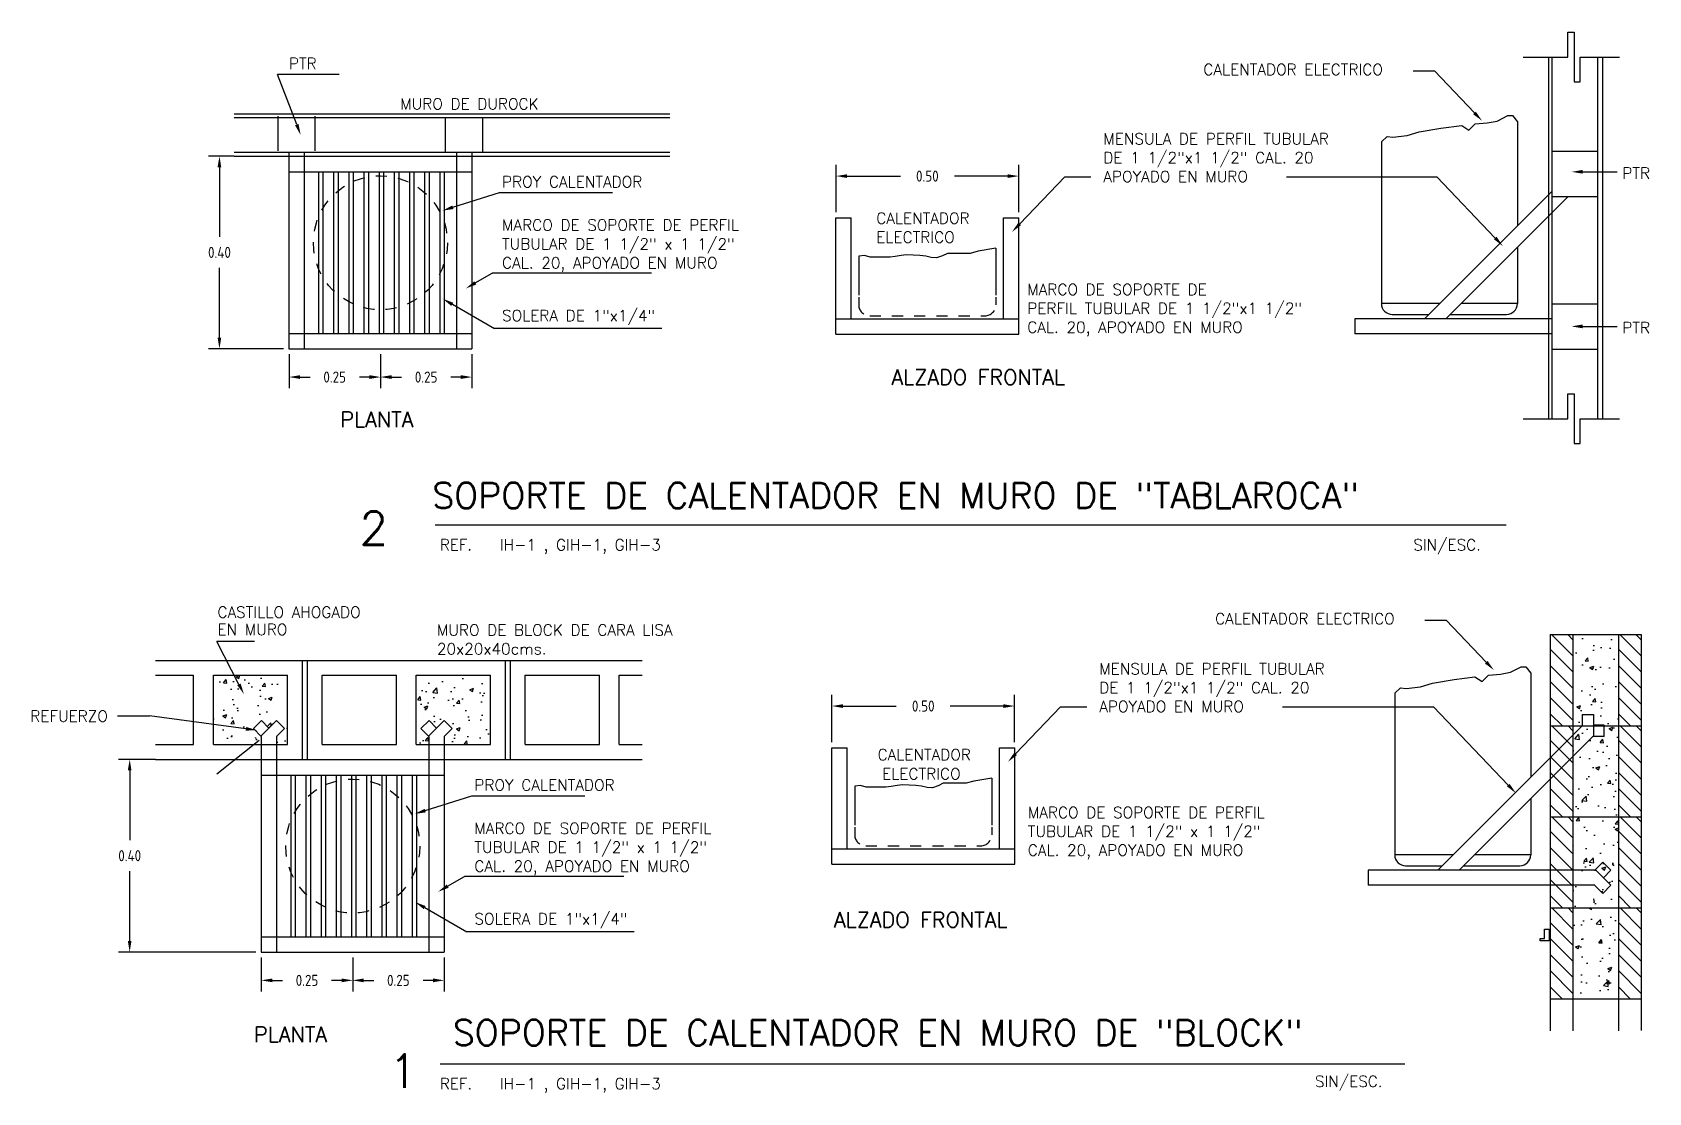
# Model space of a CAD drawing. Extents: x 145.7 to 190.5, y 293.8 to 329.7.
# Drawn here: x 175.54 to 190.09, y 294.2 to 303.75 of the extents above; entities that cross this region are included whole.
import ezdxf

# ---------------------------------------------------------------- set-up
doc = ezdxf.new("R2010")
doc.units = 0
doc.header["$LTSCALE"] = 0.4
doc.header["$MEASUREMENT"] = 0
doc.linetypes.add('HIDDEN', pattern=[0.375, 0.25, -0.125])
doc.layers.get('0').update_dxf_attribs({"linetype": 'CONTINUOUS'})
doc.layers.get('DEFPOINTS').update_dxf_attribs({"linetype": 'CONTINUOUS'})
doc.layers.add('A13', color=130, linetype='CONTINUOUS')
doc.layers.add('LETRAS', color=50, linetype='CONTINUOUS')
doc.styles.add('200SIM', font='SIMPLEX.shx', dxfattribs={"height": 0.15})
doc.styles.add('ARCHI', font='ARCHQUIK.SHX')
doc.styles.add('ROMANS', font='ROMANS.SHX', dxfattribs={"width": 1.5, "height": 0.3})
doc.dimstyles.new('Z', dxfattribs={"dimtxt": 0.1, "dimasz": 0.1, "dimexe": 0.1, "dimexo": 0.05, "dimgap": 0.09, "dimtad": 0, "dimtih": 1, "dimtoh": 1, "dimzin": 0, "dimdsep": 46, "dimtxsty": 'ARCHI', "dimcen": 0.09, "dimclrd": 20, "dimclre": 20, "dimclrt": 50, "dimadec": 0, "dimazin": 0, "dimtfac": 1, "dimtdec": 4, "dimtmove": 0, "dimatfit": 0, "dimfxl": 1, "dimtolj": 1, "dimtzin": 0, "dimarcsym": 0})
pattern_1 = [(50, (-384.40464, 350.827), (0.34966434, -0.03059167), [0.0365625, -0.4021875]), (355, (-384.40464, 350.827), (-0.06764128, 0.36669367), [0.02925, -0.32175]), (100.4514, (-384.3755, 350.82446), (0.28202332, 0.33610178), [0.03107334, -0.34180678]), (46.1842, (-384.40464, 350.9245), (0.52028, -0.08069052), [0.05484375, -0.60328125]), (96.6356, (-384.3613, 350.9178), (0.45564807, 0.47488246), [0.04661, -0.5127101]), (351.1842, (-384.40464, 350.9245), (0.4556477, 0.4748828), [0.043875, -0.482625]), (21, (-384.3559, 350.90013), (0.29099219, -0.19627671), [0.0365625, -0.4021875]), (326, (-384.3559, 350.90013), (0.11861622, 0.35351065), [0.02925, -0.32175]), (71.4514, (-384.33164, 350.88378), (0.40960853, 0.15723362), [0.03107334, -0.34180678]), (37.5, (-384.40464, 350.82701), (0.00592793, 0.162285754), [0, -0.31785, 0, -0.326625, 0, -0.32296875]), (7.5, (-384.40464, 350.82701), (0.1282464, 0.19227571), [0, -0.186225, 0, -0.3105375, 0, -0.12309375]), (327.5, (-384.51335, 350.82701), (0.260238438, -0.0109955), [0, -0.121875, 0, -0.38025, 0, -0.5045625]), (317.5, (-384.5621, 350.827), (0.28430326, 0.04880118), [0, -0.1584375, 0, -0.252525, 0, -0.3583125])]

msp = doc.modelspace()

# ---------------------------------------------------------------- texts
at = {"layer": 'A13', "color": 50, "style": '200SIM'}
for s, height, p in [('PTR', 0.1005, (177.853, 303.417)), ('CALENTADOR ELECTRICO', 0.10055, (186.083, 303.363)), ('MURO DE DUROCK', 0.10055, (178.855, 303.053)), ('MENSULA DE PERFIL TUBULAR ', 0.10055, (185.183, 302.739)), ('DE 1 1/2"x1 1/2" CAL. 20', 0.10055, (185.183, 302.569)), ('PROY CALENTADOR ', 0.10055, (179.771, 302.352)), ('APOYADO EN MURO', 0.10055, (185.183, 302.399)), ('PTR', 0.1005, (189.854, 302.43)), ('MARCO DE SOPORTE DE PERFIL', 0.10055, (179.771, 301.963)), ('CALENTADOR', 0.1005, (183.139, 302.024)), ('TUBULAR DE 1 1/2" x 1 1/2"', 0.10055, (179.771, 301.793)), ('ELECTRICO', 0.1005, (183.139, 301.854)), ('CAL. 20, APOYADO EN MURO', 0.10055, (179.771, 301.623)), ('MARCO DE SOPORTE DE ', 0.10055, (184.498, 301.383)), ('PERFIL TUBULAR DE 1 1/2"x1 1/2"', 0.10055, (184.498, 301.213)), ('SOLERA DE 1"x1/4"', 0.10055, (179.771, 301.148)), ('CAL. 20, APOYADO EN MURO', 0.10055, (184.498, 301.043)), ('PTR', 0.1005, (189.854, 301.039)), ('CASTILLO AHOGADO', 0.10055, (177.21, 298.478)), ('CALENTADOR ELECTRICO', 0.10055, (186.189, 298.42)), ('EN MURO', 0.1005, (177.21, 298.323)), ('MURO DE BLOCK DE CARA LISA ', 0.10055, (179.185, 298.318)), ('20x20x40cms.', 0.10055, (179.185, 298.148)), ('MENSULA DE PERFIL TUBULAR ', 0.10055, (185.146, 297.969)), ('DE 1 1/2"x1 1/2" CAL. 20', 0.10055, (185.146, 297.799)), ('REFUERZO', 0.1005, (175.526, 297.542)), ('APOYADO EN MURO', 0.10055, (185.146, 297.629)), ('CALENTADOR', 0.1005, (183.151, 297.196)), ('ELECTRICO', 0.1005, (183.192, 297.024)), ('PROY CALENTADOR ', 0.10055, (179.522, 296.923)), ('MARCO DE SOPORTE DE PERFIL', 0.10055, (184.503, 296.676)), ('MARCO DE SOPORTE DE PERFIL', 0.10055, (179.522, 296.533)), ('TUBULAR DE 1 1/2" x 1 1/2"', 0.10055, (184.503, 296.506)), ('TUBULAR DE 1 1/2" x 1 1/2"', 0.10055, (179.522, 296.363)), ('CAL. 20, APOYADO EN MURO', 0.10055, (184.503, 296.336)), ('CAL. 20, APOYADO EN MURO', 0.10055, (179.522, 296.193)), ('SOLERA DE 1"x1/4"', 0.10055, (179.522, 295.718))]:
    msp.add_text(s, height=height, dxfattribs=at).set_placement(p)
at = {"layer": 'LETRAS', "color": 50, "style": 'ROMANS'}
for s, height, p in [('ALZADO FRONTAL', 0.13711, (183.276, 300.575)), ('PLANTA', 0.1371, (178.316, 300.195)), ('REF.   IH-1 , GIH-1, GIH-3', 0.1, (179.211, 299.085)), ('SIN/ESC.', 0.1, (187.972, 299.085)), ('ALZADO FRONTAL', 0.13711, (182.758, 295.692)), ('PLANTA', 0.1371, (177.539, 294.66)), ('REF.   IH-1 , GIH-1, GIH-3', 0.1, (179.211, 294.235)), ('SIN/ESC.', 0.1, (187.087, 294.256))]:
    msp.add_text(s, height=height, dxfattribs=at).set_placement(p)
at = {"layer": 'LETRAS', "color": 90, "style": 'ROMANS'}
for s, height, p in [('SOPORTE DE CALENTADOR EN MURO DE "TABLAROCA"', 0.23, (179.143, 299.464)), ('2', 0.3, (178.488, 299.135)), ('SOPORTE DE CALENTADOR EN MURO DE "BLOCK"', 0.23, (179.328, 294.63)), ('1', 0.3, (178.753, 294.248))]:
    msp.add_text(s, height=height, dxfattribs=at).set_placement(p)

# ---------------------------------------------------------------- blocks, each defined once
blk = doc.blocks.new('*D11')
at = {"color": 20, "linetype": 'ByBlock', "transparency": 16777216}
for p, q in [((176.778, 297.204), (176.447, 297.204)), ((176.547, 297.104), (176.547, 296.477)), ((176.547, 295.57), (176.547, 296.197)), ((177.681, 295.47), (176.447, 295.47))]:
    blk.add_line(p, q, dxfattribs=at)
for points in [[(176.53, 297.104), (176.563, 297.104), (176.547, 297.204)], [(176.53, 295.57), (176.563, 295.57), (176.547, 295.47)]]:
    blk.add_solid(points, dxfattribs=at)
at = {"layer": 'DEFPOINTS', "color": 0, "linetype": 'ByBlock', "transparency": 16777216}
for p in [(176.547, 297.204), (176.828, 297.204), (177.731, 295.47)]:
    blk.add_point(p, dxfattribs=at)
at = {"color": 50, "linetype": 'ByBlock', "transparency": 16777216, "insert": (176.547, 296.337), "char_height": 0.1, "attachment_point": 5, "style": 'ARCHI'}
blk.add_mtext('\\A1;0.40', dxfattribs=at)
blk = doc.blocks.new('*D8')
at = {"color": 20, "linetype": 'ByBlock', "transparency": 16777216}
for p, q in [((161.761, 297.24), (161.528, 297.24)), ((161.628, 297.14), (161.628, 296.513)), ((161.628, 295.606), (161.628, 296.233)), ((162.204, 295.506), (161.528, 295.506))]:
    blk.add_line(p, q, dxfattribs=at)
for points in [[(161.611, 297.14), (161.644, 297.14), (161.628, 297.24)], [(161.611, 295.606), (161.644, 295.606), (161.628, 295.506)]]:
    blk.add_solid(points, dxfattribs=at)
at = {"layer": 'DEFPOINTS', "color": 0, "linetype": 'ByBlock', "transparency": 16777216}
for p in [(161.628, 297.24), (161.811, 297.24), (162.254, 295.506)]:
    blk.add_point(p, dxfattribs=at)
at = {"color": 50, "linetype": 'ByBlock', "transparency": 16777216, "insert": (161.628, 296.373), "char_height": 0.1, "attachment_point": 5, "style": 'ARCHI'}
blk.add_mtext('\\A1;0.40', dxfattribs=at)
blk = doc.blocks.new('*D13')
at = {"color": 20, "linetype": 'ByBlock', "transparency": 16777216}
for p, q in [((178.554, 295.42), (178.554, 295.115)), ((179.377, 295.42), (179.377, 295.115)), ((178.654, 295.215), (178.744, 295.215)), ((179.277, 295.215), (179.187, 295.215))]:
    blk.add_line(p, q, dxfattribs=at)
for points in [[(178.654, 295.232), (178.654, 295.198), (178.554, 295.215)], [(179.277, 295.232), (179.277, 295.198), (179.377, 295.215)]]:
    blk.add_solid(points, dxfattribs=at)
at = {"layer": 'DEFPOINTS', "color": 0, "linetype": 'ByBlock', "transparency": 16777216}
for p in [(178.554, 295.47), (179.377, 295.47), (179.377, 295.215)]:
    blk.add_point(p, dxfattribs=at)
at = {"color": 50, "linetype": 'ByBlock', "transparency": 16777216, "insert": (178.965, 295.215), "char_height": 0.1, "attachment_point": 5, "style": 'ARCHI'}
blk.add_mtext('\\A1;0.25', dxfattribs=at)
blk = doc.blocks.new('*D12')
at = {"color": 20, "linetype": 'ByBlock', "transparency": 16777216}
for p, q in [((177.731, 295.42), (177.731, 295.115)), ((178.554, 295.42), (178.554, 295.115)), ((177.831, 295.215), (177.921, 295.215)), ((178.454, 295.215), (178.364, 295.215))]:
    blk.add_line(p, q, dxfattribs=at)
for points in [[(177.831, 295.232), (177.831, 295.198), (177.731, 295.215)], [(178.454, 295.232), (178.454, 295.198), (178.554, 295.215)]]:
    blk.add_solid(points, dxfattribs=at)
at = {"layer": 'DEFPOINTS', "color": 0, "linetype": 'ByBlock', "transparency": 16777216}
for p in [(177.731, 295.47), (178.554, 295.47), (178.554, 295.215)]:
    blk.add_point(p, dxfattribs=at)
at = {"color": 50, "linetype": 'ByBlock', "transparency": 16777216, "insert": (178.143, 295.215), "char_height": 0.1, "attachment_point": 5, "style": 'ARCHI'}
blk.add_mtext('\\A1;0.25', dxfattribs=at)
blk = doc.blocks.new('*D14')
at = {"color": 20, "linetype": 'ByBlock', "transparency": 16777216}
for p, q in [((182.866, 297.358), (182.866, 297.784)), ((184.511, 297.358), (184.511, 297.784)), ((182.966, 297.684), (183.446, 297.684)), ((184.411, 297.684), (183.931, 297.684))]:
    blk.add_line(p, q, dxfattribs=at)
for points in [[(182.966, 297.7), (182.966, 297.667), (182.866, 297.684)], [(184.411, 297.7), (184.411, 297.667), (184.511, 297.684)]]:
    blk.add_solid(points, dxfattribs=at)
at = {"layer": 'DEFPOINTS', "color": 0, "linetype": 'ByBlock', "transparency": 16777216}
for p in [(184.511, 297.684), (182.866, 297.308), (184.511, 297.308)]:
    blk.add_point(p, dxfattribs=at)
at = {"color": 50, "linetype": 'ByBlock', "transparency": 16777216, "insert": (183.689, 297.684), "char_height": 0.1, "attachment_point": 5, "style": 'ARCHI'}
blk.add_mtext('\\A1;0.50', dxfattribs=at)
blk = doc.blocks.new('*D6')
at = {"color": 20, "linetype": 'ByBlock', "transparency": 16777216}
for p, q in [((163.077, 295.456), (163.077, 295.151)), ((163.899, 295.456), (163.899, 295.151)), ((163.177, 295.251), (163.267, 295.251)), ((163.799, 295.251), (163.709, 295.251))]:
    blk.add_line(p, q, dxfattribs=at)
for points in [[(163.177, 295.268), (163.177, 295.234), (163.077, 295.251)], [(163.799, 295.268), (163.799, 295.234), (163.899, 295.251)]]:
    blk.add_solid(points, dxfattribs=at)
at = {"layer": 'DEFPOINTS', "color": 0, "linetype": 'ByBlock', "transparency": 16777216}
for p in [(163.077, 295.506), (163.899, 295.506), (163.899, 295.251)]:
    blk.add_point(p, dxfattribs=at)
at = {"color": 50, "linetype": 'ByBlock', "transparency": 16777216, "insert": (163.488, 295.251), "char_height": 0.1, "attachment_point": 5, "style": 'ARCHI'}
blk.add_mtext('\\A1;0.25', dxfattribs=at)
blk = doc.blocks.new('*D9')
at = {"color": 20, "linetype": 'ByBlock', "transparency": 16777216}
for p, q in [((162.254, 295.456), (162.254, 295.151)), ((163.077, 295.456), (163.077, 295.151)), ((162.354, 295.251), (162.444, 295.251)), ((162.977, 295.251), (162.887, 295.251))]:
    blk.add_line(p, q, dxfattribs=at)
for points in [[(162.354, 295.268), (162.354, 295.234), (162.254, 295.251)], [(162.977, 295.268), (162.977, 295.234), (163.077, 295.251)]]:
    blk.add_solid(points, dxfattribs=at)
at = {"layer": 'DEFPOINTS', "color": 0, "linetype": 'ByBlock', "transparency": 16777216}
for p in [(162.254, 295.506), (163.077, 295.506), (163.077, 295.251)]:
    blk.add_point(p, dxfattribs=at)
at = {"color": 50, "linetype": 'ByBlock', "transparency": 16777216, "insert": (162.665, 295.251), "char_height": 0.1, "attachment_point": 5, "style": 'ARCHI'}
blk.add_mtext('\\A1;0.25', dxfattribs=at)
blk = doc.blocks.new('*D10')
at = {"color": 20, "linetype": 'ByBlock', "transparency": 16777216}
for p, q in [((167.177, 297.394), (167.177, 297.82)), ((168.822, 297.394), (168.822, 297.82)), ((167.277, 297.72), (167.757, 297.72)), ((168.722, 297.72), (168.242, 297.72))]:
    blk.add_line(p, q, dxfattribs=at)
for points in [[(167.277, 297.736), (167.277, 297.703), (167.177, 297.72)], [(168.722, 297.736), (168.722, 297.703), (168.822, 297.72)]]:
    blk.add_solid(points, dxfattribs=at)
at = {"layer": 'DEFPOINTS', "color": 0, "linetype": 'ByBlock', "transparency": 16777216}
for p in [(168.822, 297.72), (167.177, 297.344), (168.822, 297.344)]:
    blk.add_point(p, dxfattribs=at)
at = {"color": 50, "linetype": 'ByBlock', "transparency": 16777216, "insert": (167.999, 297.72), "char_height": 0.1, "attachment_point": 5, "style": 'ARCHI'}
blk.add_mtext('\\A1;0.50', dxfattribs=at)
blk = doc.blocks.new('*X3')
at = {"color": 0}
for p, q in [((630.0472, 234.6684), (630.0933, 234.7146)), ((630.0472, 234.7038), (630.058, 234.7146)), ((630.0472, 234.6331), (630.0971, 234.683)), ((630.0472, 234.5977), (630.0971, 234.6476)), ((630.0472, 234.5624), (630.0971, 234.6122)), ((630.0472, 234.527), (630.0971, 234.5769)), ((630.0701, 234.5146), (630.0971, 234.5415))]:
    blk.add_line(p, q, dxfattribs=at)

# ---------------------------------------------------------------- dimensions: what is measured, and where the dimension line sits
at = {"layer": 'A13', "color": 50}
for base, p1, p2, picture, middle, set_off in [((177.227, 302.633), (177.853, 300.9), (177.411, 302.633), '*D8', (177.227, 301.767), (15.6, 5.394)), ((176.42, 297.204), (177.604, 295.47), (176.701, 297.204), '*D11', (176.42, 296.337), (-0.127, 0))]:
    dim = msp.add_linear_dim(base=base, p1=p1, p2=p2, angle=90, text='0.40', dimstyle='Z', dxfattribs=at)
    dim.commit()
    dim.dimension.update_dxf_attribs({"geometry": picture, "text_midpoint": middle, "insert": set_off})
for base, p1, p2, picture, middle, set_off in [((184.421, 302.454), (182.776, 302.078), (184.421, 302.078), '*D10', (183.599, 302.454), (15.6, 4.734)), ((184.385, 297.684), (182.739, 297.308), (184.385, 297.308), '*D14', (183.562, 297.684), (-0.127, 0))]:
    dim = msp.add_linear_dim(base=base, p1=p1, p2=p2, text='0.50', dimstyle='Z', dxfattribs=at)
    dim.commit()
    dim.dimension.update_dxf_attribs({"geometry": picture, "text_midpoint": middle, "insert": set_off})
for base, p1, p2, picture, middle, set_off in [((178.676, 300.645), (177.853, 300.9), (178.676, 300.9), '*D9', (178.265, 300.645), (15.6, 5.394)), ((179.499, 300.645), (178.676, 300.9), (179.499, 300.9), '*D6', (179.087, 300.645), (15.6, 5.394)), ((178.427, 295.215), (177.604, 295.47), (178.427, 295.47), '*D12', (178.016, 295.215), (-0.127, 0)), ((179.25, 295.215), (178.427, 295.47), (179.25, 295.47), '*D13', (178.838, 295.215), (-0.127, 0))]:
    dim = msp.add_linear_dim(base=base, p1=p1, p2=p2, text='0.25', dimstyle='Z', dxfattribs=at)
    dim.commit()
    dim.dimension.update_dxf_attribs({"geometry": picture, "text_midpoint": middle, "dimtype": 128, "insert": set_off})

# ---------------------------------------------------------------- hatches: boundary and pattern name
at = {"layer": 'A13'}
h = msp.add_hatch(dxfattribs=at)
h.set_pattern_fill('AR-CONC', color=130, scale=0.04875, style=0)
h.set_pattern_definition(pattern_1)
h.paths.add_polyline_path([(189.818, 298.327), (189.409, 298.327), (189.409, 297.507), (189.492, 297.507), (189.492, 297.609), (189.595, 297.609), (189.595, 297.513), (189.691, 297.513), (189.691, 297.507), (189.818, 297.507)])
h = msp.add_hatch(dxfattribs=at)
h.set_pattern_fill('AR-CONC', color=130, scale=0.04875, style=0)
h.set_pattern_definition([(50, (152.97512, 263.58), (0.3496643, -0.0305917), [0.0365625, -0.4021875]), (355, (152.97512, 263.58), (-0.0676413, 0.3666937), [0.02925, -0.32175]), (100.4514, (153.00426, 263.57744), (0.2820233, 0.3361018), [0.0310733, -0.3418068]), (46.1842, (152.9751, 263.6775), (0.52028, -0.0806905), [0.054844, -0.603281]), (96.6356, (153.0185, 263.67076), (0.455648, 0.4748825), [0.04661, -0.51271]), (351.1842, (152.9751, 263.6775), (0.455648, 0.474883), [0.043875, -0.482625]), (21, (153.02387, 263.6531), (0.2909922, -0.1962767), [0.0365625, -0.4021875]), (326, (153.02387, 263.6531), (0.1186162, 0.3535106), [0.02925, -0.32175]), (71.4514, (153.04812, 263.63676), (0.4096085, 0.1572336), [0.0310733, -0.3418068]), (37.5, (152.97512, 263.57999), (0.00592793, 0.16228575), [0, -0.31785, 0, -0.326625, 0, -0.32296875]), (7.5, (152.97512, 263.57999), (0.1282464, 0.1922757), [0, -0.186225, 0, -0.3105375, 0, -0.12309375]), (327.5, (152.86641, 263.57999), (0.26023844, -0.0109955), [0, -0.121875, 0, -0.38025, 0, -0.5045625]), (317.5, (152.81766, 263.57999), (0.2843033, 0.0488012), [0, -0.1584375, 0, -0.252525, 0, -0.3583125])])
h.paths.add_polyline_path([(177.841, 297.961), (177.173, 297.961), (177.173, 297.337), (177.604, 297.337), (177.604, 297.409), (177.533, 297.481), (177.605, 297.554), (177.673, 297.486), (177.741, 297.554), (177.813, 297.481), (177.742, 297.409), (177.742, 297.337), (177.841, 297.337)])
h.paths.add_polyline_path([(177.595, 297.4, -1), (177.556, 297.4, -1)], flags=16)
h.paths.add_polyline_path([(178.999, 297.961), (178.999, 297.337), (179.113, 297.337), (179.113, 297.409), (179.041, 297.481), (179.114, 297.554), (179.181, 297.486), (179.249, 297.554), (179.322, 297.481), (179.25, 297.409), (179.25, 297.337), (179.667, 297.337), (179.667, 297.961)])
h.paths.add_polyline_path([(179.3, 297.4, -1), (179.261, 297.4, -1)], flags=16)
h = msp.add_hatch(dxfattribs=at)
h.set_pattern_fill('AR-CONC', color=130, scale=0.04875, style=0)
h.set_pattern_definition(pattern_1)
h.paths.add_polyline_path([(189.818, 297.507), (189.409, 297.507), (189.409, 296.688), (189.492, 296.688), (189.492, 296.789), (189.595, 296.789), (189.595, 296.694), (189.691, 296.694), (189.691, 296.688), (189.818, 296.688)])
h = msp.add_hatch(dxfattribs=at)
h.set_pattern_fill('AR-CONC', color=130, scale=0.04875, style=0)
h.set_pattern_definition(pattern_1)
h.paths.add_polyline_path([(189.818, 296.688), (189.409, 296.688), (189.409, 295.868), (189.492, 295.868), (189.492, 295.97), (189.595, 295.97), (189.595, 295.874), (189.691, 295.874), (189.691, 295.868), (189.818, 295.868)])
h = msp.add_hatch(dxfattribs=at)
h.set_pattern_fill('AR-CONC', color=130, scale=0.04875, style=0)
h.set_pattern_definition(pattern_1)
h.paths.add_polyline_path([(189.818, 295.868), (189.409, 295.868), (189.409, 295.049), (189.492, 295.049), (189.492, 295.15), (189.595, 295.15), (189.595, 295.055), (189.691, 295.055), (189.691, 295.049), (189.818, 295.049)])

# ---------------------------------------------------------------- linework, layer by layer
at = {"layer": 'A13', "color": 20}
for p, q in [((189.363, 303.524), (189.363, 303.748)), ((189.363, 303.748), (189.419, 303.748)), ((189.419, 303.748), (189.419, 303.301)), ((188.962, 303.524), (189.363, 303.524)), ((189.474, 303.301), (189.474, 303.524)), ((189.474, 303.524), (189.828, 303.524)), ((189.419, 303.301), (189.474, 303.301)), ((189.363, 300.269), (189.363, 300.493)), ((189.363, 300.493), (189.419, 300.493)), ((189.419, 300.493), (189.419, 300.046)), ((188.962, 300.269), (189.363, 300.269)), ((189.474, 300.269), (189.828, 300.269)), ((189.474, 300.046), (189.474, 300.269)), ((189.419, 300.046), (189.474, 300.046))]:
    msp.add_line(p, q, dxfattribs=at)
at = {"layer": 'A13', "color": 50}
for p, q in [((189.188, 303.522), (189.188, 300.269)), ((189.22, 303.522), (189.22, 300.269)), ((189.629, 303.522), (189.629, 300.269)), ((189.675, 303.524), (189.675, 300.269)), ((177.361, 303.015), (181.281, 303.015)), ((177.361, 302.98), (181.281, 302.98)), ((188.024, 302.851), (188.22, 302.884)), ((188.22, 302.884), (188.408, 302.908)), ((188.408, 302.908), (188.473, 302.868)), ((188.473, 302.868), (188.514, 302.908)), ((188.514, 302.908), (188.53, 302.925)), ((188.53, 302.925), (188.636, 302.933)), ((188.636, 302.933), (188.726, 302.949)), ((188.726, 302.949), (188.824, 302.998)), ((188.824, 302.998), (188.865, 302.998)), ((188.865, 302.998), (188.91, 302.941)), ((188.91, 302.941), (188.91, 302.007)), ((187.685, 302.762), (187.738, 302.811)), ((187.685, 302.762), (187.685, 301.306)), ((187.738, 302.811), (187.787, 302.803)), ((187.787, 302.803), (187.918, 302.819)), ((187.918, 302.819), (188.024, 302.851)), ((177.361, 302.668), (181.281, 302.668)), ((177.361, 302.633), (181.281, 302.633)), ((182.982, 301.733), (182.982, 301.382)), ((184.216, 301.805), (184.216, 301.382)), ((188.91, 301.814), (188.91, 301.306)), ((188.21, 301.306), (187.685, 301.306)), ((188.91, 301.306), (188.402, 301.306)), ((189.205, 298.327), (190.023, 298.327)), ((189.205, 298.327), (189.205, 294.76)), ((189.409, 298.327), (189.409, 294.76)), ((189.818, 298.327), (189.818, 294.762)), ((190.023, 298.327), (190.023, 294.764)), ((176.651, 298.095), (181.032, 298.095)), ((177.975, 297.204), (177.975, 298.095)), ((178.019, 297.204), (178.019, 298.095)), ((179.801, 297.204), (179.801, 298.095)), ((179.846, 297.204), (179.846, 298.095)), ((176.651, 297.961), (176.995, 297.961)), ((176.995, 297.337), (176.995, 297.961)), ((177.173, 297.961), (177.841, 297.961)), ((177.173, 297.337), (177.173, 297.961)), ((177.841, 297.337), (177.841, 297.961)), ((178.153, 297.961), (178.821, 297.961)), ((178.153, 297.337), (178.153, 297.961)), ((178.821, 297.337), (178.821, 297.961)), ((178.999, 297.961), (179.667, 297.961)), ((178.999, 297.337), (178.999, 297.961)), ((179.667, 297.337), (179.667, 297.961)), ((179.979, 297.961), (180.647, 297.961)), ((179.979, 297.337), (179.979, 297.961)), ((180.647, 297.337), (180.647, 297.961)), ((180.826, 297.961), (181.032, 297.961)), ((180.826, 297.337), (180.826, 297.961)), ((188.34, 297.922), (188.527, 297.947)), ((188.527, 297.947), (188.593, 297.906)), ((188.593, 297.906), (188.633, 297.947)), ((188.633, 297.947), (188.65, 297.963)), ((188.65, 297.963), (188.756, 297.971)), ((188.756, 297.971), (188.846, 297.988)), ((188.846, 297.988), (188.944, 298.037)), ((188.944, 298.037), (188.984, 298.037)), ((188.984, 298.037), (189.03, 297.979)), ((189.03, 297.979), (189.03, 297.045)), ((187.805, 297.8), (187.858, 297.849)), ((187.805, 297.8), (187.805, 296.345)), ((187.858, 297.849), (187.907, 297.841)), ((187.907, 297.841), (188.038, 297.857)), ((188.038, 297.857), (188.144, 297.89)), ((188.144, 297.89), (188.34, 297.922)), ((189.205, 297.507), (190.023, 297.507)), ((176.651, 297.337), (176.995, 297.337)), ((176.651, 297.204), (181.032, 297.204)), ((177.173, 297.337), (177.841, 297.337)), ((178.153, 297.337), (178.821, 297.337)), ((178.999, 297.337), (179.667, 297.337)), ((179.979, 297.337), (180.647, 297.337)), ((180.826, 297.337), (181.032, 297.337)), ((182.945, 296.963), (182.945, 296.613)), ((184.179, 297.035), (184.179, 296.613)), ((189.03, 296.853), (189.03, 296.345)), ((189.205, 296.688), (190.023, 296.688)), ((188.33, 296.345), (187.805, 296.345)), ((189.03, 296.345), (188.522, 296.345)), ((189.205, 295.868), (190.023, 295.868)), ((189.205, 295.049), (190.023, 295.049))]:
    msp.add_line(p, q, dxfattribs=at)
at = {"layer": 'A13', "color": 130}
for p, q in [((178.305, 303.367), (177.751, 303.367)), ((177.923, 302.917), (177.751, 303.367)), ((187.972, 303.4), (188.163, 303.4)), ((188.523, 303.023), (188.163, 303.4)), ((177.755, 302.681), (177.755, 302.993)), ((178.089, 302.681), (178.089, 302.993)), ((179.263, 302.668), (179.263, 302.98)), ((179.597, 302.668), (179.597, 302.98)), ((177.853, 302.668), (177.853, 300.9)), ((177.991, 302.668), (177.991, 300.9)), ((179.362, 302.668), (179.362, 300.9)), ((179.499, 302.668), (179.499, 300.9)), ((189.22, 302.679), (189.629, 302.679)), ((177.853, 302.492), (179.499, 302.492)), ((178.119, 302.492), (178.119, 301.037)), ((178.158, 302.492), (178.158, 301.037)), ((178.255, 302.492), (178.255, 301.037)), ((178.295, 302.492), (178.295, 301.037)), ((178.392, 302.492), (178.392, 301.037)), ((178.431, 302.492), (178.431, 301.037)), ((178.528, 302.492), (178.528, 301.037)), ((178.568, 302.492), (178.568, 301.037)), ((178.665, 302.492), (178.665, 301.037)), ((178.704, 302.492), (178.704, 301.037)), ((178.801, 302.492), (178.801, 301.037)), ((178.841, 302.492), (178.841, 301.037)), ((178.938, 302.492), (178.938, 301.037)), ((178.977, 302.492), (178.977, 301.037)), ((179.074, 302.492), (179.074, 301.037)), ((179.114, 302.492), (179.114, 301.037)), ((179.211, 302.492), (179.211, 301.037)), ((179.25, 302.492), (179.25, 301.037)), ((184.43, 302.023), (184.835, 302.448)), ((184.835, 302.448), (185.069, 302.448)), ((186.832, 302.448), (188.183, 302.448)), ((188.71, 301.896), (188.183, 302.448)), ((189.497, 302.492), (189.808, 302.492)), ((179.329, 302.173), (179.747, 302.306)), ((179.747, 302.306), (180.764, 302.306)), ((189.22, 302.316), (188.073, 301.169)), ((189.367, 302.27), (188.265, 301.169)), ((189.22, 302.27), (189.629, 302.27)), ((182.776, 302.078), (182.913, 302.078)), ((182.776, 301.032), (182.776, 302.078)), ((182.913, 301.169), (182.913, 302.078)), ((184.284, 302.078), (184.421, 302.078)), ((184.284, 301.169), (184.284, 302.078)), ((184.421, 301.032), (184.421, 302.078)), ((179.53, 301.492), (179.682, 301.58)), ((181.115, 301.58), (179.682, 301.58)), ((179.324, 301.3), (179.702, 301.081)), ((189.22, 301.305), (189.629, 301.305)), ((182.776, 301.169), (184.421, 301.169)), ((187.445, 301.169), (187.445, 301.033)), ((189.22, 301.169), (187.445, 301.169)), ((177.853, 301.037), (179.499, 301.037)), ((181.208, 301.081), (179.702, 301.081)), ((182.776, 301.032), (184.421, 301.032)), ((189.22, 301.033), (187.445, 301.033)), ((189.497, 301.101), (189.808, 301.101)), ((177.853, 300.9), (179.499, 300.9)), ((189.22, 300.896), (189.629, 300.896)), ((188.077, 298.456), (188.269, 298.456)), ((188.629, 298.079), (188.269, 298.456)), ((177.403, 297.879), (177.203, 298.264)), ((177.544, 298.264), (177.203, 298.264)), ((184.393, 297.253), (184.798, 297.678)), ((184.798, 297.678), (185.033, 297.678)), ((186.795, 297.678), (188.154, 297.678)), ((188.827, 296.973), (188.154, 297.678)), ((176.31, 297.595), (176.597, 297.595)), ((177.466, 297.479), (176.597, 297.595)), ((177.533, 297.481), (177.605, 297.554)), ((177.741, 297.554), (177.6, 297.414)), ((177.605, 297.554), (177.673, 297.486)), ((177.813, 297.481), (177.741, 297.554)), ((179.041, 297.481), (179.114, 297.554)), ((179.249, 297.554), (179.108, 297.414)), ((179.114, 297.554), (179.181, 297.486)), ((179.322, 297.481), (179.249, 297.554)), ((189.492, 297.507), (188.192, 296.207)), ((189.492, 297.609), (189.492, 297.507)), ((189.492, 297.609), (189.595, 297.609)), ((189.595, 297.609), (189.595, 297.416)), ((189.691, 297.513), (189.595, 297.513)), ((189.691, 297.41), (189.691, 297.513)), ((177.204, 297.074), (177.585, 297.377)), ((177.533, 297.481), (177.604, 297.409)), ((177.604, 297.409), (177.604, 295.47)), ((177.813, 297.481), (177.742, 297.409)), ((177.742, 297.409), (177.742, 295.47)), ((179.041, 297.481), (179.113, 297.409)), ((179.113, 297.409), (179.113, 295.47)), ((179.322, 297.481), (179.25, 297.409)), ((179.25, 297.409), (179.25, 295.47)), ((189.588, 297.41), (188.385, 296.207)), ((189.691, 297.41), (189.589, 297.41)), ((182.739, 297.308), (182.876, 297.308)), ((182.739, 296.262), (182.739, 297.308)), ((182.876, 296.399), (182.876, 297.308)), ((184.247, 297.308), (184.385, 297.308)), ((184.247, 296.399), (184.247, 297.308)), ((184.385, 296.262), (184.385, 297.308)), ((177.604, 297.062), (179.25, 297.062)), ((177.87, 297.062), (177.87, 295.607)), ((177.909, 297.062), (177.909, 295.607)), ((178.006, 297.062), (178.006, 295.607)), ((178.046, 297.062), (178.046, 295.607)), ((178.143, 297.062), (178.143, 295.607)), ((178.182, 297.062), (178.182, 295.607)), ((178.279, 297.062), (178.279, 295.607)), ((178.319, 297.062), (178.319, 295.607)), ((178.416, 297.062), (178.416, 295.607)), ((178.455, 297.062), (178.455, 295.607)), ((178.552, 297.062), (178.552, 295.607)), ((178.592, 297.062), (178.592, 295.607)), ((178.689, 297.062), (178.689, 295.607)), ((178.728, 297.062), (178.728, 295.607)), ((178.825, 297.062), (178.825, 295.607)), ((178.865, 297.062), (178.865, 295.607)), ((178.962, 297.062), (178.962, 295.607)), ((179.001, 297.062), (179.001, 295.607)), ((179.08, 296.743), (179.498, 296.877)), ((179.498, 296.877), (180.515, 296.877)), ((182.739, 296.399), (184.385, 296.399)), ((182.739, 296.262), (184.385, 296.262)), ((189.606, 296.207), (187.565, 296.207)), ((187.565, 296.207), (187.565, 296.071)), ((189.677, 296.279), (189.606, 296.207)), ((189.75, 296.071), (189.614, 296.207)), ((189.677, 296.279), (189.75, 296.206)), ((189.75, 296.206), (189.683, 296.139)), ((179.281, 296.062), (179.433, 296.15)), ((180.866, 296.15), (179.433, 296.15)), ((189.605, 296.071), (187.565, 296.071)), ((189.677, 295.998), (189.606, 296.07)), ((189.677, 295.998), (189.75, 296.071)), ((179.075, 295.87), (179.453, 295.652)), ((177.604, 295.607), (179.25, 295.607)), ((180.959, 295.652), (179.453, 295.652)), ((177.604, 295.47), (179.25, 295.47))]:
    msp.add_line(p, q, dxfattribs=at)
at = {"layer": 'A13', "color": 50, "linetype": 'HIDDEN'}
for p, q in [((182.982, 301.364), (182.982, 301.295)), ((184.216, 301.364), (184.216, 301.295)), ((183.08, 301.196), (184.117, 301.196)), ((182.945, 296.594), (182.945, 296.525)), ((184.179, 296.594), (184.179, 296.525)), ((183.044, 296.426), (184.08, 296.426))]:
    msp.add_line(p, q, dxfattribs=at)
at = {"layer": 'A13', "color": 50, "linetype": 'Continuous'}
for p, q in [((187.783, 301.208), (188.112, 301.208)), ((188.304, 301.208), (188.812, 301.208)), ((187.903, 296.247), (188.232, 296.247)), ((188.424, 296.247), (188.932, 296.247))]:
    msp.add_line(p, q, dxfattribs=at)
at = {"layer": 'A13', "color": 50}
for points in [[(184.216, 301.805), (184.055, 301.778), (183.985, 301.758), (183.849, 301.758), (183.779, 301.758), (183.734, 301.736), (183.681, 301.717), (183.634, 301.722), (183.584, 301.733), (183.531, 301.739), (183.411, 301.745), (183.363, 301.739), (183.31, 301.731), (183.263, 301.725), (183.241, 301.725), (183.123, 301.725), (183.084, 301.725), (183.034, 301.739), (182.982, 301.733)], [(184.179, 297.035), (184.018, 297.008), (183.948, 296.989), (183.812, 296.989), (183.742, 296.989), (183.697, 296.966), (183.644, 296.947), (183.597, 296.952), (183.547, 296.964), (183.494, 296.969), (183.374, 296.975), (183.326, 296.969), (183.273, 296.961), (183.226, 296.955), (183.204, 296.955), (183.087, 296.955), (183.048, 296.955), (182.997, 296.969), (182.945, 296.963)]]:
    msp.add_lwpolyline(points, dxfattribs=at)
at = {"layer": 'A13', "color": 130}
msp.add_lwpolyline([(189.195, 295.675), (189.195, 295.572), (189.113, 295.572), (189.113, 295.593), (189.154, 295.593), (189.154, 295.675)], close=True, dxfattribs=at)
at = {"layer": 'A13', "color": 50, "linetype": 'HIDDEN'}
for centre in [(178.676, 301.854), (178.427, 296.424)]:
    msp.add_circle(centre, 0.603, dxfattribs=at)
for centre, start, end in [((183.08, 301.295), 180, 270), ((184.117, 301.295), 270, 360), ((183.044, 296.525), 180, 270), ((184.08, 296.525), 270, 360)]:
    msp.add_arc(centre, 0.0987, start, end, dxfattribs=at)
at = {"layer": 'A13', "color": 50, "linetype": 'Continuous'}
for centre, start, end in [((187.783, 301.306), 180, 270), ((188.812, 301.306), 270, 360), ((187.903, 296.345), 180, 270), ((188.932, 296.345), 270, 360)]:
    msp.add_arc(centre, 0.098, start, end, dxfattribs=at)
at = {"layer": 'A13', "color": 130}
for points in [[(188.535, 303.034), (188.511, 303.011), (188.592, 302.951)], [(177.908, 302.911), (177.939, 302.923), (177.959, 302.823)], [(189.497, 302.509), (189.497, 302.476), (189.397, 302.492)], [(179.324, 302.189), (179.334, 302.157), (179.234, 302.143)], [(184.418, 302.035), (184.442, 302.012), (184.361, 301.951)], [(188.722, 301.908), (188.698, 301.885), (188.779, 301.824)], [(179.522, 301.507), (179.539, 301.478), (179.444, 301.442)], [(179.315, 301.285), (179.332, 301.314), (179.237, 301.35)], [(189.497, 301.118), (189.497, 301.084), (189.397, 301.101)], [(188.641, 298.09), (188.617, 298.067), (188.698, 298.007)], [(177.388, 297.871), (177.418, 297.886), (177.449, 297.79)], [(177.464, 297.463), (177.469, 297.496), (177.565, 297.466)], [(184.381, 297.265), (184.405, 297.242), (184.324, 297.181)], [(188.839, 296.984), (188.815, 296.961), (188.896, 296.9)], [(179.075, 296.759), (179.085, 296.727), (178.985, 296.713)], [(179.273, 296.077), (179.29, 296.048), (179.195, 296.012)], [(179.066, 295.856), (179.083, 295.884), (178.988, 295.92)]]:
    msp.add_solid(points, dxfattribs=at)
at = {"layer": 'LETRAS', "color": 90}
for p, q in [((188.807, 299.311), (179.168, 299.311)), ((187.896, 294.46), (179.214, 294.46))]:
    msp.add_line(p, q, dxfattribs=at)

# ---------------------------------------------------------------- block references
at = {"layer": 'A13', "color": 130, "xscale": -4.09734, "yscale": 4.09734, "zscale": 4.09734}
for p in [(2770.927, -663.381), (2771.54, -663.381), (2770.927, -664.2), (2771.54, -664.2), (2770.927, -665.019), (2771.54, -665.019), (2770.927, -665.839), (2771.54, -665.839)]:
    msp.add_blockref('*X3', p, dxfattribs=at)

msp.set_redraw_order([(e.dxf.handle, doc.entitydb.next_handle()) for e in msp.query("TEXT MTEXT ATTDEF DIMENSION ARC_DIMENSION")])  # texts and dimensions are drawn at this point

doc.saveas('drawing.dxf')
